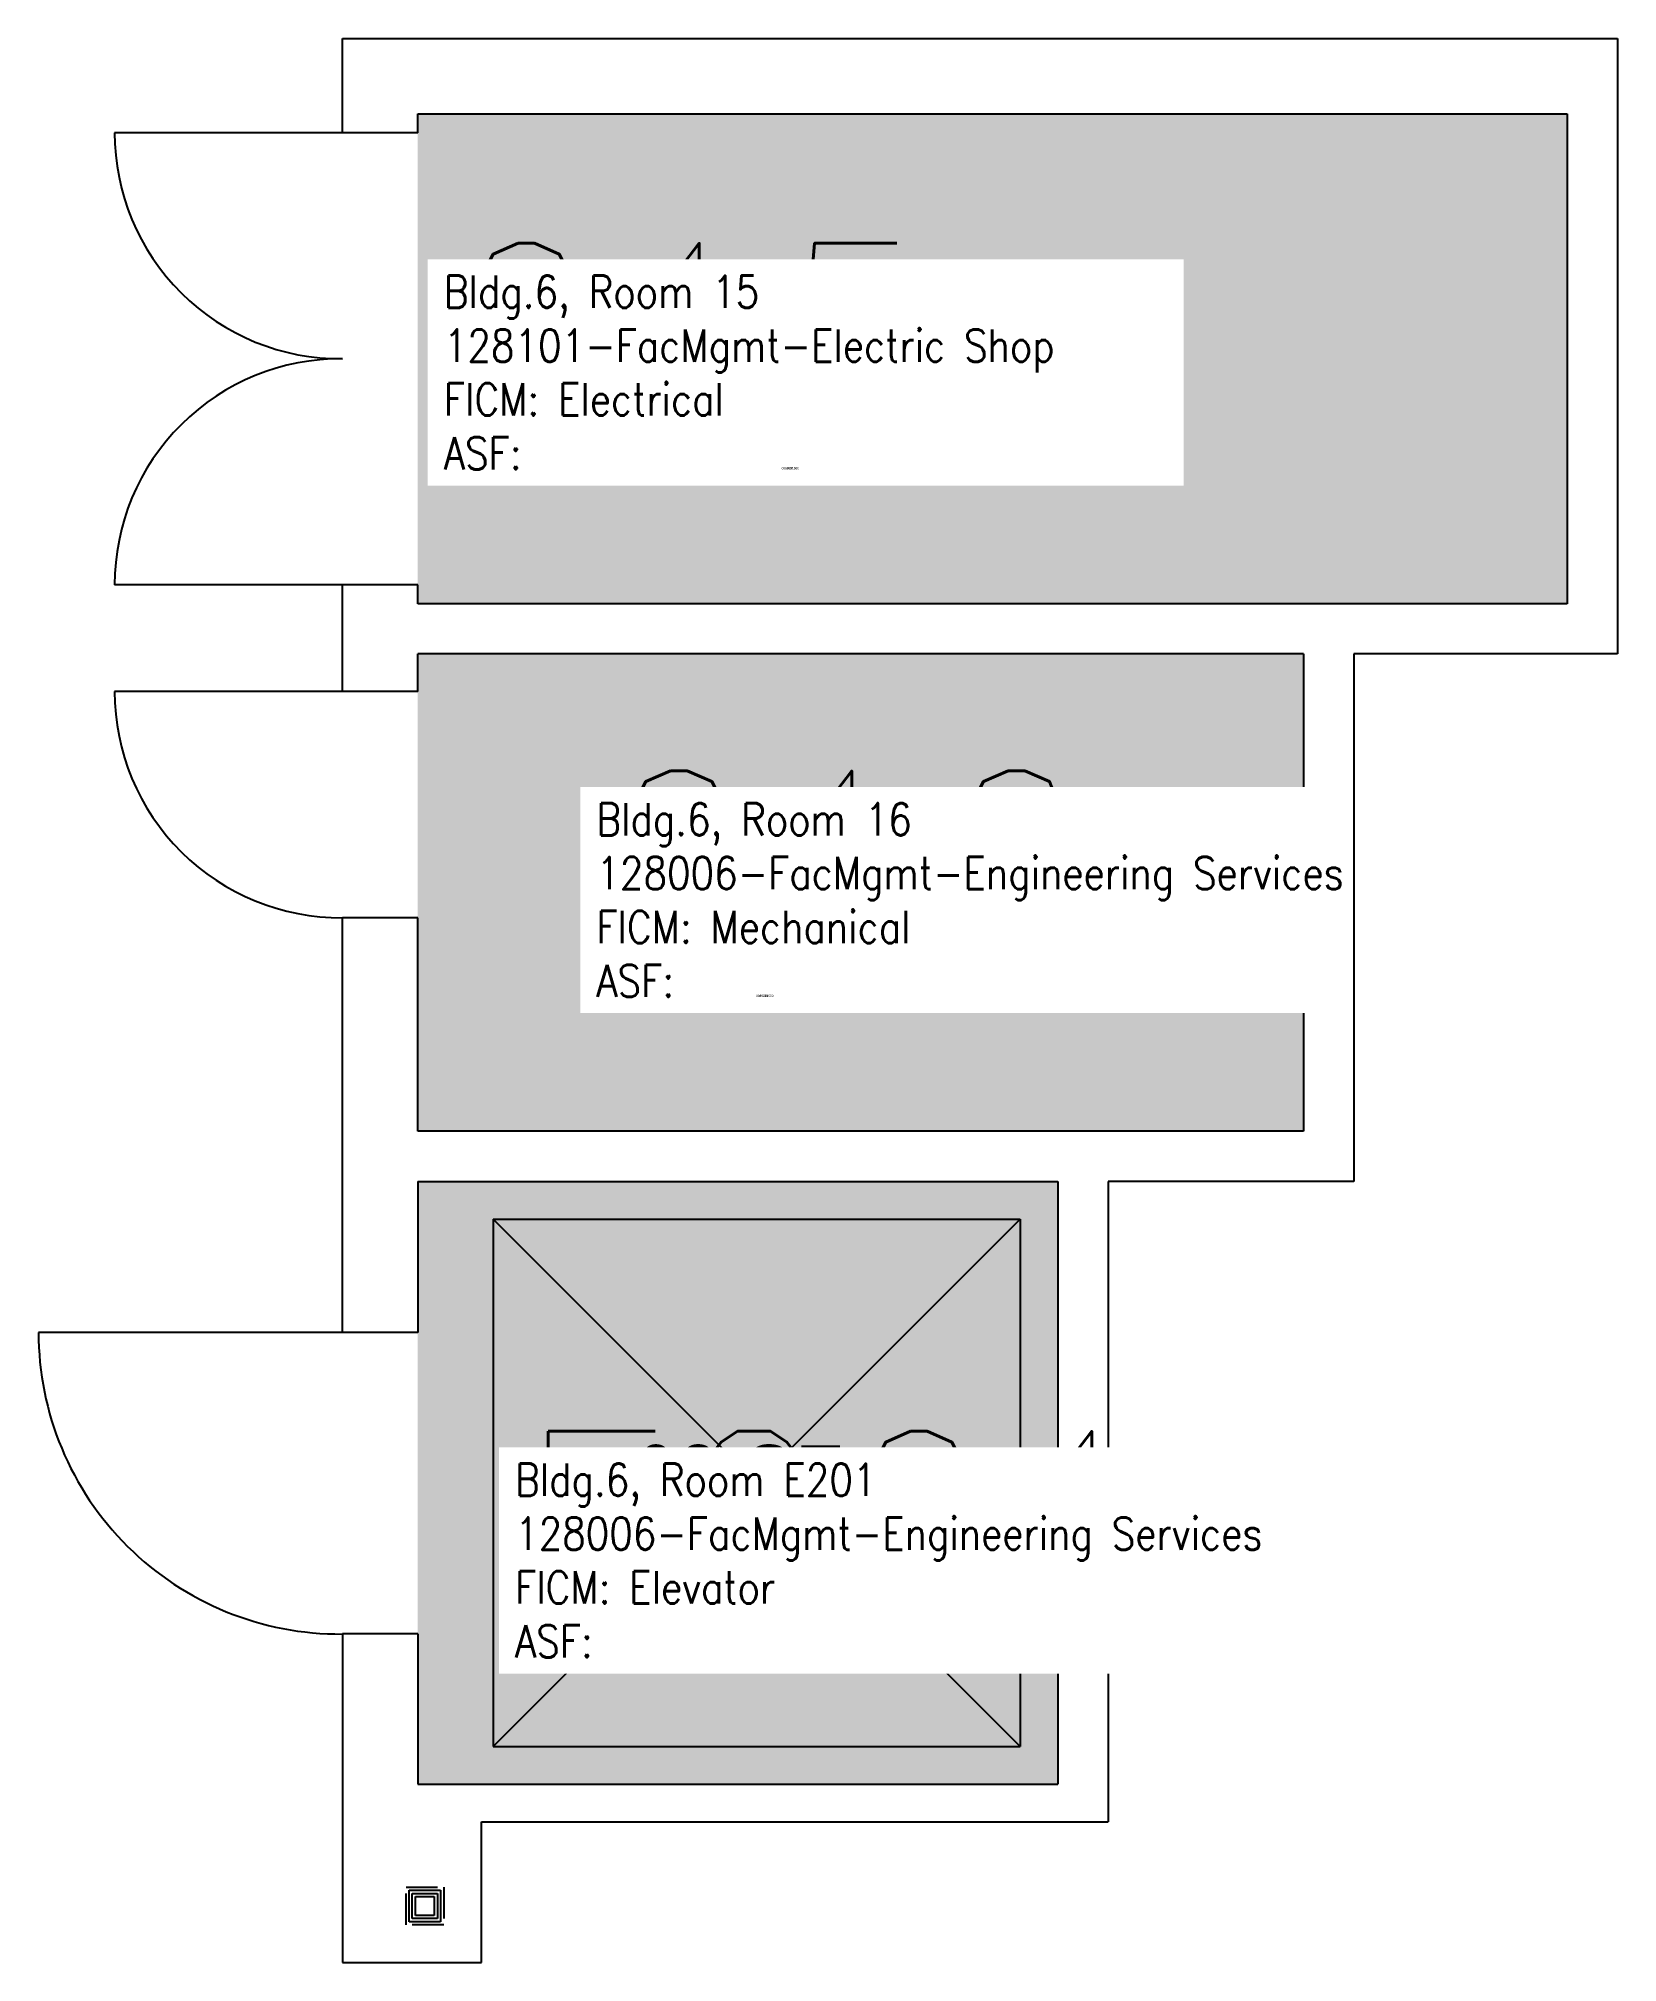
# Model space of a CAD drawing. Header units: inches. Extents: x -91 to 1852, y 0 to 2735.
# Drawn here: x -65.4 to 186, y 770.7 to 1077.1 of the extents above; entities that cross this region are included whole.
import ezdxf
from ezdxf.enums import TextEntityAlignment as Align

# ---------------------------------------------------------------- set-up
doc = ezdxf.new("R2010")
doc.units = ezdxf.units.IN
doc.header["$LTSCALE"] = 10
doc.header["$MEASUREMENT"] = 0
doc.linetypes.add('DASHED', pattern=[0.75, 0.5, -0.25])
for name, color, linetype in [('A-COLS', 5, 'CONTINUOUS'), ('A-DOOR', 2, 'CONTINUOUS'), ('A-FLOR', 3, 'CONTINUOUS'), ('A-IDEN-RNUM', 7, 'CONTINUOUS'), ('A-IDEN-SNUM', 4, 'CONTINUOUS'), ('A-IDEN-VNUM', 4, 'CONTINUOUS'), ('A-WALL', 5, 'CONTINUOUS'), ('AREA-TEXT', 3, 'CONTINUOUS'), ('Rooms-Category-Color', 7, 'CONTINUOUS'), ('Rooms-College-Color', 7, 'CONTINUOUS'), ('Rooms-Department-Color', 7, 'CONTINUOUS'), ('Rooms-Division-Color', 7, 'CONTINUOUS'), ('Rooms-Information', 7, 'CONTINUOUS')]:
    doc.layers.add(name, color=color, linetype=linetype)
doc.styles.add('AREA', font='arial.ttf', dxfattribs={"width": 0.75, "height": 24})
doc.styles.add('ROOMSNUMBER', font='txt', dxfattribs={"height": 0.03})
doc.styles.add('ROOMVNUMBER', font='simplex.shx', dxfattribs={"width": 0.85})

msp = doc.modelspace()

# ---------------------------------------------------------------- texts
at = {"layer": 'A-IDEN-RNUM', "style": 'ROOMSNUMBER'}
for s, p in [('0015-00', (52.95, 1008.47, 0)), ('0016-00', (48.89, 924.46, 0)), ('E201-00', (31.58, 829.37, 0))]:
    msp.add_text(s, height=0.36, dxfattribs=at).set_placement(p)
at = {"layer": 'A-IDEN-SNUM', "style": 'ROOMSNUMBER'}
for s, p in [('0060001500', (52.95, 1008.47, 0)), ('0060001600', (48.89, 924.46, 0)), ('0060E20100', (31.58, 829.37, 0))]:
    msp.add_text(s, height=0.36, dxfattribs=at).set_placement(p)
at = {"layer": 'A-IDEN-VNUM', "style": 'ROOMVNUMBER', "width": 0.85}
for s, p in [('015', (-0.81, 1008.47, 0)), ('016', (23.47, 924.46, 0)), ('E201', (10.53, 819.3, 0))]:
    msp.add_text(s, height=36, dxfattribs=at).set_placement(p)
at = {"layer": 'AREA-TEXT', "style": 'AREA', "width": 0.75}
for s, p in [('99 SF', (86.53, 1026.08)), ('74 SF', (65.53, 941.08)), ('68 SF', (45.97, 847.09))]:
    msp.add_text(s, height=12, dxfattribs=at).set_placement(p, align=Align.MIDDLE_CENTER)

# ---------------------------------------------------------------- hatches: boundary and pattern name
at = {"layer": 'Rooms-Category-Color', "true_color": 0xadadad}
for points in [[(178.03, 987.08), (178.03, 1065.08), (-4.97, 1065.08), (-4.97, 990.08), (-4.97, 987.08)], [(136.03, 903.08), (136.03, 979.08), (-4.97, 979.08), (-4.97, 973.08), (-4.97, 903.08)], [(96.92, 799.1), (96.92, 895.08), (-2.97, 895.08), (-4.97, 895.08), (-4.97, 871.06), (-4.97, 799.1)]]:
    msp.add_hatch(color=253, dxfattribs=at).paths.add_polyline_path(points)
at = {"layer": 'Rooms-College-Color', "true_color": 0xadadad}
for points in [[(178.03, 987.08), (178.03, 1065.08), (-4.97, 1065.08), (-4.97, 990.08), (-4.97, 987.08)], [(136.03, 903.08), (136.03, 979.08), (-4.97, 979.08), (-4.97, 973.08), (-4.97, 903.08)], [(96.92, 799.1), (96.92, 895.08), (-2.97, 895.08), (-4.97, 895.08), (-4.97, 871.06), (-4.97, 799.1)]]:
    msp.add_hatch(color=253, dxfattribs=at).paths.add_polyline_path(points)
at = {"layer": 'Rooms-Department-Color', "true_color": 0xacacac}
for points in [[(178.03, 987.08), (178.03, 1065.08), (-4.97, 1065.08), (-4.97, 990.08), (-4.97, 987.08)], [(136.03, 903.08), (136.03, 979.08), (-4.97, 979.08), (-4.97, 973.08), (-4.97, 903.08)], [(96.92, 799.1), (96.92, 895.08), (-2.97, 895.08), (-4.97, 895.08), (-4.97, 871.06), (-4.97, 799.1)]]:
    msp.add_hatch(color=253, dxfattribs=at).paths.add_polyline_path(points)
at = {"layer": 'Rooms-Division-Color', "true_color": 0xadadad}
for points in [[(178.03, 987.08), (178.03, 1065.08), (-4.97, 1065.08), (-4.97, 990.08), (-4.97, 987.08)], [(136.03, 903.08), (136.03, 979.08), (-4.97, 979.08), (-4.97, 973.08), (-4.97, 903.08)], [(96.92, 799.1), (96.92, 895.08), (-2.97, 895.08), (-4.97, 895.08), (-4.97, 871.06), (-4.97, 799.1)]]:
    msp.add_hatch(color=253, dxfattribs=at).paths.add_polyline_path(points)

# ---------------------------------------------------------------- linework, layer by layer
at = {"layer": 'A-COLS', "linetype": 'DASHED'}
for p, q in [((-6.84, 776.72, 0), (-6.84, 782.72, 0)), ((-6.84, 782.72, 0), (-0.84, 782.72, 0)), ((-6.34, 777.22, 0), (-6.34, 782.22, 0)), ((-6.34, 782.22, 0), (-1.34, 782.22, 0)), ((-6.34, 782.22, 0), (-1.34, 782.22, 0)), ((-5.84, 777.72, 0), (-5.84, 781.72, 0)), ((-5.84, 781.72, 0), (-1.84, 781.72, 0)), ((-1.84, 781.72, 0), (-1.84, 777.72, 0)), ((-1.34, 782.22, 0), (-1.34, 777.22, 0)), ((-0.84, 782.72, 0), (-0.84, 776.72, 0)), ((-5.34, 778.22, 0), (-5.34, 781.22, 0)), ((-5.34, 781.22, 0), (-2.34, 781.22, 0)), ((-2.34, 778.22, 0), (-5.34, 778.22, 0)), ((-2.34, 781.22, 0), (-2.34, 778.22, 0)), ((-0.84, 776.72, 0), (-6.84, 776.72, 0)), ((-1.34, 777.22, 0), (-6.34, 777.22, 0)), ((-1.84, 777.72, 0), (-5.84, 777.72, 0))]:
    msp.add_line(p, q, dxfattribs=at)
at = {"layer": 'A-DOOR'}
for p, q in [((-16.97, 1062.08, 0), (-53.23, 1062.08, 0)), ((-16.97, 990.08, 0), (-53.23, 990.08, 0)), ((-16.97, 973.08, 0), (-53.23, 973.08, 0)), ((-16.97, 871.06, 0), (-65.35, 871.06, 0))]:
    msp.add_line(p, q, dxfattribs=at)
for centre, radius, start, end in [((-17.23, 1062.08, 0), 36, 180, 270.4021), ((-17.23, 990.08, 0), 36, 89.5979, 180), ((-17.23, 973.08, 0), 36, 180, 270.4021), ((-17.31, 871.06, 0), 48.04, 180, 270.4021)]:
    msp.add_arc(centre, radius, start, end, dxfattribs=at)
at = {"layer": 'A-FLOR'}
for p, q in [((7.03, 889.08, 0), (7.03, 805.1, 0)), ((90.92, 805.1, 0), (7.03, 889.08, 0)), ((7.03, 805.1, 0), (90.92, 889.08, 0)), ((7.03, 889.08, 0), (90.92, 889.08, 0)), ((90.92, 889.08, 0), (90.92, 805.1, 0)), ((7.03, 805.1, 0), (90.92, 805.1, 0))]:
    msp.add_line(p, q, dxfattribs=at)
at = {"layer": 'A-WALL'}
for p, q in [((-16.97, 1077.08, 0), (186.03, 1077.08, 0)), ((-16.97, 1062.08, 0), (-16.97, 1077.08, 0)), ((186.03, 1077.08, 0), (186.03, 979.08, 0)), ((-4.97, 1065.08, 0), (178.03, 1065.08, 0)), ((-4.97, 1062.08, 0), (-4.97, 1065.08, 0)), ((178.03, 1065.08, 0), (178.03, 987.08, 0)), ((-4.97, 1062.08, 0), (-16.97, 1062.08, 0)), ((-4.97, 990.08, 0), (-16.97, 990.08, 0)), ((-16.97, 973.08, 0), (-16.97, 990.08, 0)), ((-4.97, 987.08, 0), (-4.97, 990.08, 0)), ((178.03, 987.08, 0), (-4.97, 987.08, 0)), ((136.03, 979.08, 0), (-4.97, 979.08, 0)), ((-4.97, 973.08, 0), (-4.97, 979.08, 0)), ((136.03, 979.08, 0), (136.03, 903.08, 0)), ((186.03, 979.08, 0), (144.03, 979.08, 0)), ((144.03, 979.08, 0), (144.03, 895.08, 0)), ((-4.97, 973.08, 0), (-16.97, 973.08, 0)), ((-16.97, 871.06, 0), (-16.97, 937.08, 0)), ((-4.97, 937.08, 0), (-16.97, 937.08, 0)), ((-4.97, 903.08, 0), (-4.97, 937.08, 0)), ((136.03, 903.08, 0), (-4.97, 903.08, 0)), ((-4.97, 895.08, 0), (-4.97, 871.06, 0)), ((-4.97, 895.08, 0), (79.01, 895.08, 0)), ((-2.97, 895.08, 0), (96.92, 895.08, 0)), ((96.92, 895.08, 0), (96.92, 799.1, 0)), ((104.92, 895.08, 0), (104.92, 793.1, 0)), ((144.03, 895.08, 0), (104.92, 895.08, 0)), ((-4.97, 871.06, 0), (-16.97, 871.06, 0)), ((-16.97, 823.06, 0), (-16.97, 770.72, 0)), ((-4.97, 823.06, 0), (-16.97, 823.06, 0)), ((-4.97, 823.06, 0), (-4.97, 799.1, 0)), ((-4.97, 799.1, 0), (96.92, 799.1, 0)), ((5.16, 793.1, 0), (104.92, 793.1, 0)), ((5.16, 770.72, 0), (5.16, 793.1, 0)), ((-16.97, 770.72, 0), (5.16, 770.72, 0))]:
    msp.add_line(p, q, dxfattribs=at)

msp.set_redraw_order([(e.dxf.handle, doc.entitydb.next_handle()) for e in msp.query("TEXT MTEXT ATTDEF DIMENSION ARC_DIMENSION")])  # texts and dimensions are drawn at this point

# ---------------------------------------------------------------- next in the draw order: texts
at = {"layer": 'Rooms-Information', "char_height": 5.1429, "width": 115.2, "attachment_point": 7, "style": 'ROOMVNUMBER', "bg_fill": 3, "box_fill_scale": 1.5, "bg_fill_color": 256, "bg_fill_true_color": 13158600, "bg_fill_transparency": 0}
for s, insert in [('Bldg.6, Room 15^M^J128101-FacMgmt-Electric Shop^M^JFICM: Electrical^M^JASF: ', (-0.81, 1008.47, 0)), ('Bldg.6, Room 16^M^J128006-FacMgmt-Engineering Services^M^JFICM: Mechanical^M^JASF: ', (23.47, 924.46, 0)), ('Bldg.6, Room E201^M^J128006-FacMgmt-Engineering Services^M^JFICM: Elevator^M^JASF: ', (10.53, 819.3, 0))]:
    msp.add_mtext(s, dxfattribs=dict(at, insert=insert))

doc.saveas('drawing.dxf')
